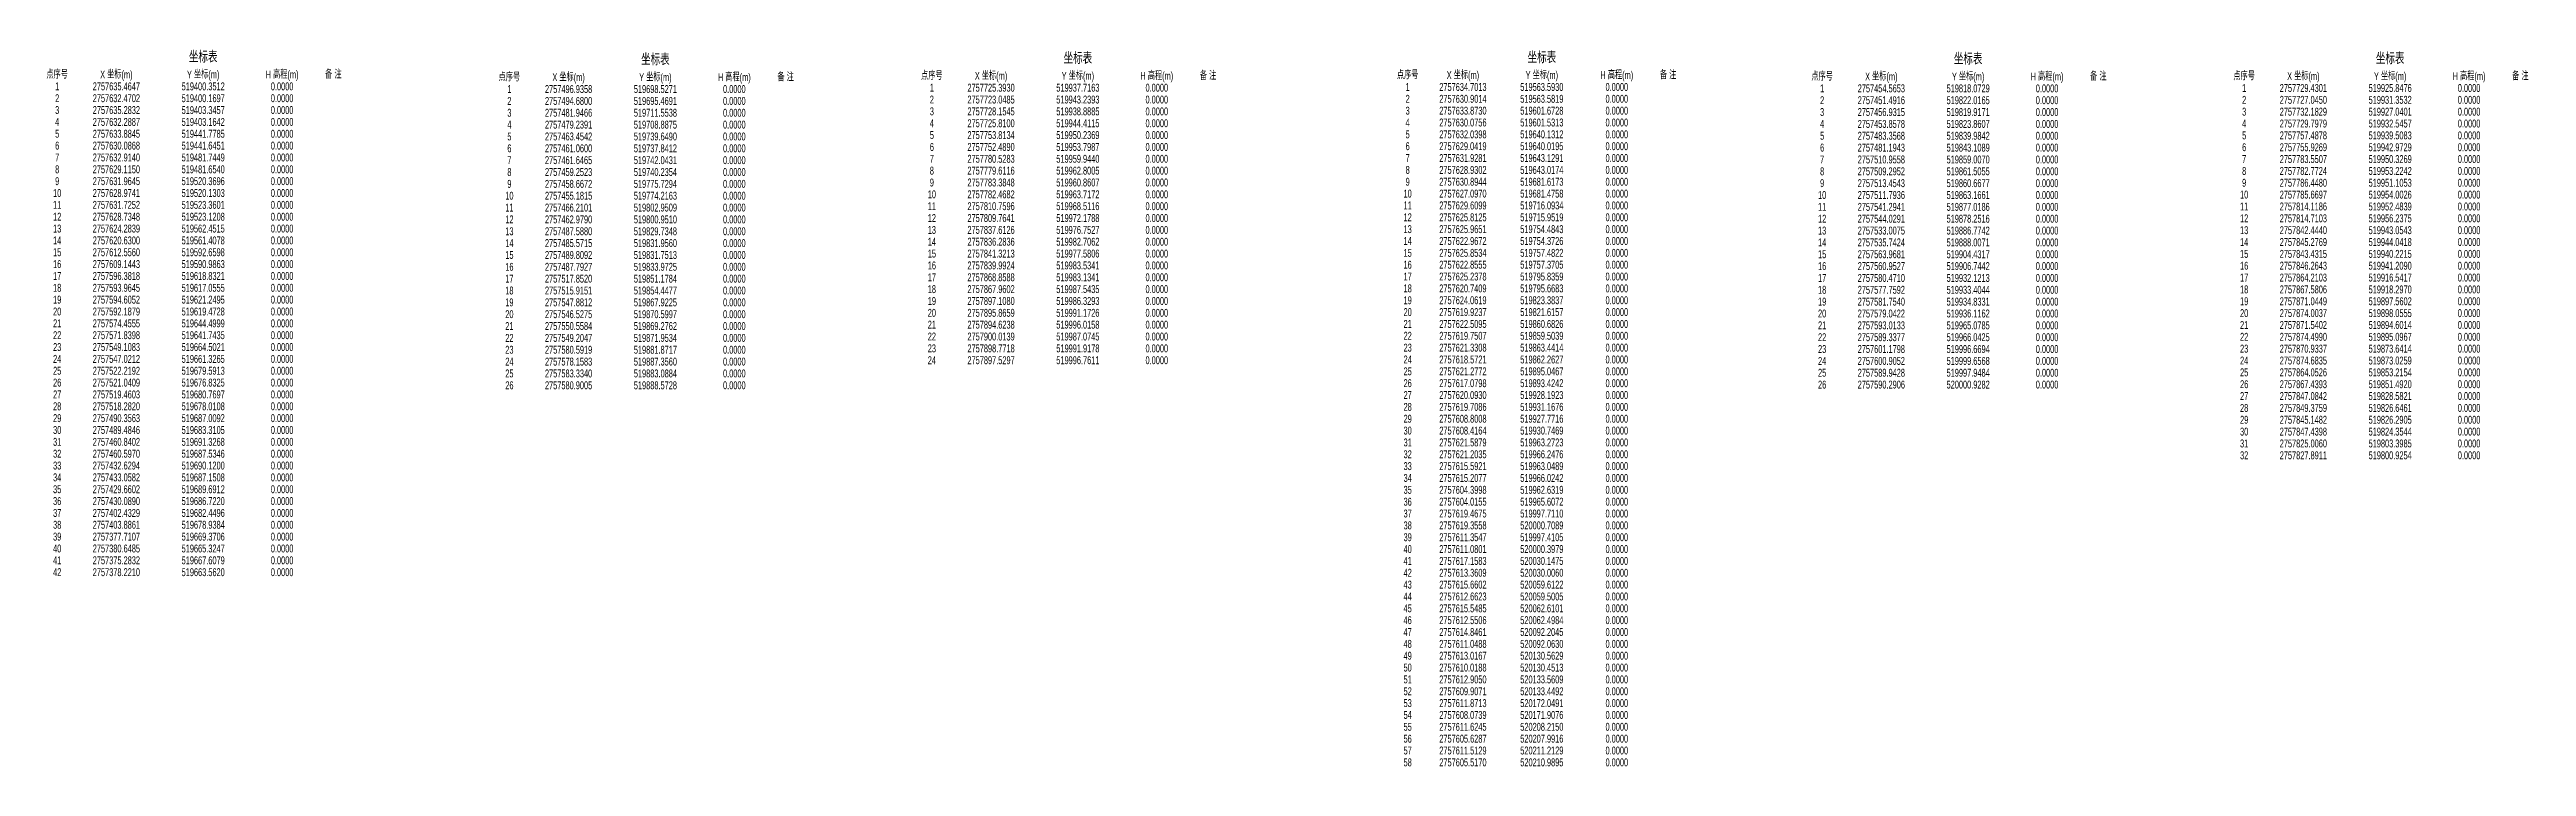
# Model space of a CAD drawing. Extents: x 0 to 558779, y 0 to 2762081.
# Drawn here: x 522115 to 522899, y 2756998 to 2757225 of the extents above; entities that cross this region are included whole.
import ezdxf
from ezdxf.enums import TextEntityAlignment as Align

# ---------------------------------------------------------------- set-up
doc = ezdxf.new("R2010")
doc.units = 0
doc.header["$LTSCALE"] = 20
doc.layers.add('坐标标注', color=6, linetype='Continuous', plot=False)
doc.styles.get("Standard").update_dxf_attribs({"font": 'fsdb_e.shx', "width": 0.7, "bigfont": 'hzdx.shx'})

msp = doc.modelspace()

# ---------------------------------------------------------------- texts
at = {"layer": '坐标标注', "color": 6, "width": 0.7}
for p in [(522163.553, 2757222.364), (522306.798, 2757221.509), (522440.623, 2757221.942), (522587.59, 2757222.176), (522722.63, 2757221.73), (522856.311, 2757221.851)]:
    msp.add_text('坐标表', height=3.75, dxfattribs=at).set_placement(p, align=Align.MIDDLE_CENTER)
at = {"layer": '坐标标注', "color": 1, "width": 0.7}
for s, p in [('点序号', (522117.303, 2757216.739)), ('X 坐标(m)', (522136.053, 2757216.739)), ('Y 坐标(m)', (522163.553, 2757216.739)), ('H 高程(m)', (522188.553, 2757216.739)), ('备 注', (522204.803, 2757216.739)), ('点序号', (522260.548, 2757215.884)), ('X 坐标(m)', (522279.298, 2757215.884)), ('Y 坐标(m)', (522306.798, 2757215.884)), ('H 高程(m)', (522331.798, 2757215.884)), ('备 注', (522348.048, 2757215.884)), ('点序号', (522394.373, 2757216.317)), ('X 坐标(m)', (522413.123, 2757216.317)), ('Y 坐标(m)', (522440.623, 2757216.317)), ('H 高程(m)', (522465.623, 2757216.317)), ('备 注', (522481.873, 2757216.317)), ('点序号', (522545.09, 2757216.551)), ('X 坐标(m)', (522562.59, 2757216.551)), ('Y 坐标(m)', (522587.59, 2757216.551)), ('H 高程(m)', (522611.34, 2757216.551)), ('备 注', (522627.59, 2757216.551)), ('点序号', (522676.38, 2757216.105)), ('X 坐标(m)', (522695.13, 2757216.105)), ('Y 坐标(m)', (522722.63, 2757216.105)), ('H 高程(m)', (522747.63, 2757216.105)), ('备 注', (522763.88, 2757216.105)), ('点序号', (522810.061, 2757216.226)), ('X 坐标(m)', (522828.811, 2757216.226)), ('Y 坐标(m)', (522856.311, 2757216.226)), ('H 高程(m)', (522881.311, 2757216.226)), ('备 注', (522897.561, 2757216.226))]:
    msp.add_text(s, height=2.5, dxfattribs=at).set_placement(p, align=Align.MIDDLE_CENTER)
at = {"layer": '坐标标注', "color": 2, "width": 0.7}
for s, p in [('2', (522117.303, 2757209.239)), ('1', (522117.303, 2757212.989)), ('2757635.4647', (522136.053, 2757212.989)), ('2757632.4702', (522136.053, 2757209.239)), ('519400.3512', (522163.553, 2757212.989)), ('519400.1697', (522163.553, 2757209.239)), ('0.0000', (522188.553, 2757212.989)), ('0.0000', (522188.553, 2757209.239)), ('2', (522260.548, 2757208.384)), ('1', (522260.548, 2757212.134)), ('2757496.9358', (522279.298, 2757212.134)), ('2757494.6800', (522279.298, 2757208.384)), ('519698.5271', (522306.798, 2757212.134)), ('519695.4691', (522306.798, 2757208.384)), ('0.0000', (522331.798, 2757212.134)), ('0.0000', (522331.798, 2757208.384)), ('2', (522394.373, 2757208.817)), ('1', (522394.373, 2757212.567)), ('2757725.3930', (522413.123, 2757212.567)), ('2757723.0485', (522413.123, 2757208.817)), ('519937.7163', (522440.623, 2757212.567)), ('519943.2393', (522440.623, 2757208.817)), ('0.0000', (522465.623, 2757212.567)), ('0.0000', (522465.623, 2757208.817)), ('2', (522545.09, 2757209.051)), ('1', (522545.09, 2757212.801)), ('2757634.7013', (522562.59, 2757212.801)), ('2757630.9014', (522562.59, 2757209.051)), ('519563.5930', (522587.59, 2757212.801)), ('519563.5819', (522587.59, 2757209.051)), ('0.0000', (522611.34, 2757212.801)), ('0.0000', (522611.34, 2757209.051)), ('2', (522676.38, 2757208.605)), ('1', (522676.38, 2757212.355)), ('2757454.5653', (522695.13, 2757212.355)), ('2757451.4916', (522695.13, 2757208.605)), ('519818.0729', (522722.63, 2757212.355)), ('519822.0165', (522722.63, 2757208.605)), ('0.0000', (522747.63, 2757212.355)), ('0.0000', (522747.63, 2757208.605)), ('2', (522810.061, 2757208.726)), ('1', (522810.061, 2757212.476)), ('2757729.4301', (522828.811, 2757212.476)), ('2757727.0450', (522828.811, 2757208.726)), ('519925.8476', (522856.311, 2757212.476)), ('519931.3532', (522856.311, 2757208.726)), ('0.0000', (522881.311, 2757212.476)), ('0.0000', (522881.311, 2757208.726)), ('4', (522117.303, 2757201.739)), ('3', (522117.303, 2757205.489)), ('2757635.2832', (522136.053, 2757205.489)), ('2757632.2887', (522136.053, 2757201.739)), ('519403.3457', (522163.553, 2757205.489)), ('519403.1642', (522163.553, 2757201.739)), ('0.0000', (522188.553, 2757205.489)), ('0.0000', (522188.553, 2757201.739)), ('4', (522260.548, 2757200.884)), ('3', (522260.548, 2757204.634)), ('2757481.9466', (522279.298, 2757204.634)), ('2757479.2391', (522279.298, 2757200.884)), ('519711.5538', (522306.798, 2757204.634)), ('519708.8875', (522306.798, 2757200.884)), ('0.0000', (522331.798, 2757204.634)), ('0.0000', (522331.798, 2757200.884)), ('4', (522394.373, 2757201.317)), ('3', (522394.373, 2757205.067)), ('2757728.1545', (522413.123, 2757205.067)), ('2757725.8100', (522413.123, 2757201.317)), ('519938.8885', (522440.623, 2757205.067)), ('519944.4115', (522440.623, 2757201.317)), ('0.0000', (522465.623, 2757205.067)), ('0.0000', (522465.623, 2757201.317)), ('4', (522545.09, 2757201.551)), ('3', (522545.09, 2757205.301)), ('2757633.8730', (522562.59, 2757205.301)), ('2757630.0756', (522562.59, 2757201.551)), ('519601.6728', (522587.59, 2757205.301)), ('519601.5313', (522587.59, 2757201.551)), ('0.0000', (522611.34, 2757205.301)), ('0.0000', (522611.34, 2757201.551)), ('4', (522676.38, 2757201.105)), ('3', (522676.38, 2757204.855)), ('2757456.9315', (522695.13, 2757204.855)), ('2757453.8578', (522695.13, 2757201.105)), ('519819.9171', (522722.63, 2757204.855)), ('519823.8607', (522722.63, 2757201.105)), ('0.0000', (522747.63, 2757204.855)), ('0.0000', (522747.63, 2757201.105)), ('4', (522810.061, 2757201.226)), ('3', (522810.061, 2757204.976)), ('2757732.1829', (522828.811, 2757204.976)), ('2757729.7979', (522828.811, 2757201.226)), ('519927.0401', (522856.311, 2757204.976)), ('519932.5457', (522856.311, 2757201.226)), ('0.0000', (522881.311, 2757204.976)), ('0.0000', (522881.311, 2757201.226)), ('5', (522117.303, 2757197.989)), ('6', (522117.303, 2757194.239)), ('7', (522117.303, 2757190.489)), ('2757633.8845', (522136.053, 2757197.989)), ('2757630.0868', (522136.053, 2757194.239)), ('2757632.9140', (522136.053, 2757190.489)), ('519441.7785', (522163.553, 2757197.989)), ('519441.6451', (522163.553, 2757194.239)), ('519481.7449', (522163.553, 2757190.489)), ('0.0000', (522188.553, 2757197.989)), ('0.0000', (522188.553, 2757194.239)), ('0.0000', (522188.553, 2757190.489)), ('5', (522260.548, 2757197.134)), ('6', (522260.548, 2757193.384)), ('2757463.4542', (522279.298, 2757197.134)), ('2757461.0600', (522279.298, 2757193.384)), ('519739.6490', (522306.798, 2757197.134)), ('519737.8412', (522306.798, 2757193.384)), ('0.0000', (522331.798, 2757197.134)), ('0.0000', (522331.798, 2757193.384)), ('5', (522394.373, 2757197.567)), ('6', (522394.373, 2757193.817)), ('2757753.8134', (522413.123, 2757197.567)), ('2757752.4890', (522413.123, 2757193.817)), ('519950.2369', (522440.623, 2757197.567)), ('519953.7987', (522440.623, 2757193.817)), ('0.0000', (522465.623, 2757197.567)), ('0.0000', (522465.623, 2757193.817)), ('5', (522545.09, 2757197.801)), ('6', (522545.09, 2757194.051)), ('7', (522545.09, 2757190.301)), ('2757632.0398', (522562.59, 2757197.801)), ('2757629.0419', (522562.59, 2757194.051)), ('2757631.9281', (522562.59, 2757190.301)), ('519640.1312', (522587.59, 2757197.801)), ('519640.0195', (522587.59, 2757194.051)), ('519643.1291', (522587.59, 2757190.301)), ('0.0000', (522611.34, 2757197.801)), ('0.0000', (522611.34, 2757194.051)), ('0.0000', (522611.34, 2757190.301)), ('5', (522676.38, 2757197.355)), ('6', (522676.38, 2757193.605)), ('2757483.3568', (522695.13, 2757197.355)), ('2757481.1943', (522695.13, 2757193.605)), ('519839.9842', (522722.63, 2757197.355)), ('519843.1089', (522722.63, 2757193.605)), ('0.0000', (522747.63, 2757197.355)), ('0.0000', (522747.63, 2757193.605)), ('5', (522810.061, 2757197.476)), ('6', (522810.061, 2757193.726)), ('2757757.4878', (522828.811, 2757197.476)), ('2757755.9269', (522828.811, 2757193.726)), ('519939.5083', (522856.311, 2757197.476)), ('519942.9729', (522856.311, 2757193.726)), ('0.0000', (522881.311, 2757197.476)), ('0.0000', (522881.311, 2757193.726)), ('8', (522117.303, 2757186.739)), ('9', (522117.303, 2757182.989)), ('2757629.1150', (522136.053, 2757186.739)), ('2757631.9645', (522136.053, 2757182.989)), ('519481.6540', (522163.553, 2757186.739)), ('519520.3696', (522163.553, 2757182.989)), ('0.0000', (522188.553, 2757186.739)), ('0.0000', (522188.553, 2757182.989)), ('8', (522260.548, 2757185.884)), ('7', (522260.548, 2757189.634)), ('2757461.6465', (522279.298, 2757189.634)), ('2757459.2523', (522279.298, 2757185.884)), ('519742.0431', (522306.798, 2757189.634)), ('519740.2354', (522306.798, 2757185.884)), ('0.0000', (522331.798, 2757189.634)), ('0.0000', (522331.798, 2757185.884)), ('8', (522394.373, 2757186.317)), ('9', (522394.373, 2757182.567)), ('7', (522394.373, 2757190.067)), ('2757780.5283', (522413.123, 2757190.067)), ('2757779.6116', (522413.123, 2757186.317)), ('2757783.3848', (522413.123, 2757182.567)), ('519959.9440', (522440.623, 2757190.067)), ('519962.8005', (522440.623, 2757186.317)), ('519960.8607', (522440.623, 2757182.567)), ('0.0000', (522465.623, 2757190.067)), ('0.0000', (522465.623, 2757186.317)), ('0.0000', (522465.623, 2757182.567)), ('8', (522545.09, 2757186.551)), ('9', (522545.09, 2757182.801)), ('2757628.9302', (522562.59, 2757186.551)), ('2757630.8944', (522562.59, 2757182.801)), ('519643.0174', (522587.59, 2757186.551)), ('519681.6173', (522587.59, 2757182.801)), ('0.0000', (522611.34, 2757186.551)), ('0.0000', (522611.34, 2757182.801)), ('8', (522676.38, 2757186.105)), ('9', (522676.38, 2757182.355)), ('7', (522676.38, 2757189.855)), ('2757510.9558', (522695.13, 2757189.855)), ('2757509.2952', (522695.13, 2757186.105)), ('2757513.4543', (522695.13, 2757182.355)), ('519859.0070', (522722.63, 2757189.855)), ('519861.5055', (522722.63, 2757186.105)), ('519860.6677', (522722.63, 2757182.355)), ('0.0000', (522747.63, 2757189.855)), ('0.0000', (522747.63, 2757186.105)), ('0.0000', (522747.63, 2757182.355)), ('8', (522810.061, 2757186.226)), ('9', (522810.061, 2757182.476)), ('7', (522810.061, 2757189.976)), ('2757783.5507', (522828.811, 2757189.976)), ('2757782.7724', (522828.811, 2757186.226)), ('2757786.4480', (522828.811, 2757182.476)), ('519950.3269', (522856.311, 2757189.976)), ('519953.2242', (522856.311, 2757186.226)), ('519951.1053', (522856.311, 2757182.476)), ('0.0000', (522881.311, 2757189.976)), ('0.0000', (522881.311, 2757186.226)), ('0.0000', (522881.311, 2757182.476)), ('10', (522117.303, 2757179.239)), ('11', (522117.303, 2757175.489)), ('2757628.9741', (522136.053, 2757179.239)), ('2757631.7252', (522136.053, 2757175.489)), ('519520.1303', (522163.553, 2757179.239)), ('519523.3601', (522163.553, 2757175.489)), ('0.0000', (522188.553, 2757179.239)), ('0.0000', (522188.553, 2757175.489)), ('10', (522260.548, 2757178.384)), ('11', (522260.548, 2757174.634)), ('9', (522260.548, 2757182.134)), ('2757458.6672', (522279.298, 2757182.134)), ('2757455.1815', (522279.298, 2757178.384)), ('2757466.2101', (522279.298, 2757174.634)), ('519775.7294', (522306.798, 2757182.134)), ('519774.2163', (522306.798, 2757178.384)), ('519802.9509', (522306.798, 2757174.634)), ('0.0000', (522331.798, 2757182.134)), ('0.0000', (522331.798, 2757178.384)), ('0.0000', (522331.798, 2757174.634)), ('10', (522394.373, 2757178.817)), ('11', (522394.373, 2757175.067)), ('2757782.4682', (522413.123, 2757178.817)), ('2757810.7596', (522413.123, 2757175.067)), ('519963.7172', (522440.623, 2757178.817)), ('519968.5116', (522440.623, 2757175.067)), ('0.0000', (522465.623, 2757178.817)), ('0.0000', (522465.623, 2757175.067)), ('10', (522545.09, 2757179.051)), ('11', (522545.09, 2757175.301)), ('2757627.0970', (522562.59, 2757179.051)), ('2757629.6099', (522562.59, 2757175.301)), ('519681.4758', (522587.59, 2757179.051)), ('519716.0934', (522587.59, 2757175.301)), ('0.0000', (522611.34, 2757179.051)), ('0.0000', (522611.34, 2757175.301)), ('10', (522676.38, 2757178.605)), ('11', (522676.38, 2757174.855)), ('2757511.7936', (522695.13, 2757178.605)), ('2757541.2941', (522695.13, 2757174.855)), ('519863.1661', (522722.63, 2757178.605)), ('519877.0186', (522722.63, 2757174.855)), ('0.0000', (522747.63, 2757178.605)), ('0.0000', (522747.63, 2757174.855)), ('10', (522810.061, 2757178.726)), ('11', (522810.061, 2757174.976)), ('2757785.6697', (522828.811, 2757178.726)), ('2757814.1186', (522828.811, 2757174.976)), ('519954.0026', (522856.311, 2757178.726)), ('519952.4839', (522856.311, 2757174.976)), ('0.0000', (522881.311, 2757178.726)), ('0.0000', (522881.311, 2757174.976)), ('12', (522117.303, 2757171.739)), ('13', (522117.303, 2757167.989)), ('2757628.7348', (522136.053, 2757171.739)), ('2757624.2839', (522136.053, 2757167.989)), ('519523.1208', (522163.553, 2757171.739)), ('519562.4515', (522163.553, 2757167.989)), ('0.0000', (522188.553, 2757171.739)), ('0.0000', (522188.553, 2757167.989)), ('12', (522260.548, 2757170.884)), ('13', (522260.548, 2757167.134)), ('2757462.9790', (522279.298, 2757170.884)), ('2757487.5880', (522279.298, 2757167.134)), ('519800.9510', (522306.798, 2757170.884)), ('519829.7348', (522306.798, 2757167.134)), ('0.0000', (522331.798, 2757170.884)), ('0.0000', (522331.798, 2757167.134)), ('12', (522394.373, 2757171.317)), ('13', (522394.373, 2757167.567)), ('2757809.7641', (522413.123, 2757171.317)), ('2757837.6126', (522413.123, 2757167.567)), ('519972.1788', (522440.623, 2757171.317)), ('519976.7527', (522440.623, 2757167.567)), ('0.0000', (522465.623, 2757171.317)), ('0.0000', (522465.623, 2757167.567)), ('12', (522545.09, 2757171.551)), ('13', (522545.09, 2757167.801)), ('2757625.8125', (522562.59, 2757171.551)), ('2757625.9651', (522562.59, 2757167.801)), ('519715.9519', (522587.59, 2757171.551)), ('519754.4843', (522587.59, 2757167.801)), ('0.0000', (522611.34, 2757171.551)), ('0.0000', (522611.34, 2757167.801)), ('12', (522676.38, 2757171.105)), ('13', (522676.38, 2757167.355)), ('2757544.0291', (522695.13, 2757171.105)), ('2757533.0075', (522695.13, 2757167.355)), ('519878.2516', (522722.63, 2757171.105)), ('519886.7742', (522722.63, 2757167.355)), ('0.0000', (522747.63, 2757171.105)), ('0.0000', (522747.63, 2757167.355)), ('12', (522810.061, 2757171.226)), ('13', (522810.061, 2757167.476)), ('2757814.7103', (522828.811, 2757171.226)), ('2757842.4440', (522828.811, 2757167.476)), ('519956.2375', (522856.311, 2757171.226)), ('519943.0543', (522856.311, 2757167.476)), ('0.0000', (522881.311, 2757171.226)), ('0.0000', (522881.311, 2757167.476)), ('14', (522117.303, 2757164.239)), ('15', (522117.303, 2757160.489)), ('2757620.6300', (522136.053, 2757164.239)), ('2757612.5560', (522136.053, 2757160.489)), ('519561.4078', (522163.553, 2757164.239)), ('519592.6598', (522163.553, 2757160.489)), ('0.0000', (522188.553, 2757164.239)), ('0.0000', (522188.553, 2757160.489)), ('14', (522260.548, 2757163.384)), ('15', (522260.548, 2757159.634)), ('2757485.5715', (522279.298, 2757163.384)), ('2757489.8092', (522279.298, 2757159.634)), ('519831.9560', (522306.798, 2757163.384)), ('519831.7513', (522306.798, 2757159.634)), ('0.0000', (522331.798, 2757163.384)), ('0.0000', (522331.798, 2757159.634)), ('14', (522394.373, 2757163.817)), ('15', (522394.373, 2757160.067)), ('2757836.2836', (522413.123, 2757163.817)), ('2757841.3213', (522413.123, 2757160.067)), ('519982.7062', (522440.623, 2757163.817)), ('519977.5806', (522440.623, 2757160.067)), ('0.0000', (522465.623, 2757163.817)), ('0.0000', (522465.623, 2757160.067)), ('14', (522545.09, 2757164.051)), ('15', (522545.09, 2757160.301)), ('2757622.9672', (522562.59, 2757164.051)), ('2757625.8534', (522562.59, 2757160.301)), ('519754.3726', (522587.59, 2757164.051)), ('519757.4822', (522587.59, 2757160.301)), ('0.0000', (522611.34, 2757164.051)), ('0.0000', (522611.34, 2757160.301)), ('14', (522676.38, 2757163.605)), ('15', (522676.38, 2757159.855)), ('2757535.7424', (522695.13, 2757163.605)), ('2757563.9681', (522695.13, 2757159.855)), ('519888.0071', (522722.63, 2757163.605)), ('519904.4317', (522722.63, 2757159.855)), ('0.0000', (522747.63, 2757163.605)), ('0.0000', (522747.63, 2757159.855)), ('14', (522810.061, 2757163.726)), ('15', (522810.061, 2757159.976)), ('2757845.2769', (522828.811, 2757163.726)), ('2757843.4315', (522828.811, 2757159.976)), ('519944.0418', (522856.311, 2757163.726)), ('519940.2215', (522856.311, 2757159.976)), ('0.0000', (522881.311, 2757163.726)), ('0.0000', (522881.311, 2757159.976)), ('16', (522117.303, 2757156.739)), ('17', (522117.303, 2757152.989)), ('2757609.1443', (522136.053, 2757156.739)), ('2757596.3818', (522136.053, 2757152.989)), ('519590.9863', (522163.553, 2757156.739)), ('519618.8321', (522163.553, 2757152.989)), ('0.0000', (522188.553, 2757156.739)), ('0.0000', (522188.553, 2757152.989)), ('16', (522260.548, 2757155.884)), ('17', (522260.548, 2757152.134)), ('2757487.7927', (522279.298, 2757155.884)), ('2757517.8520', (522279.298, 2757152.134)), ('519833.9725', (522306.798, 2757155.884)), ('519851.1784', (522306.798, 2757152.134)), ('0.0000', (522331.798, 2757155.884)), ('0.0000', (522331.798, 2757152.134)), ('16', (522394.373, 2757156.317)), ('17', (522394.373, 2757152.567)), ('2757839.9924', (522413.123, 2757156.317)), ('2757868.8588', (522413.123, 2757152.567)), ('519983.5341', (522440.623, 2757156.317)), ('519983.1341', (522440.623, 2757152.567)), ('0.0000', (522465.623, 2757156.317)), ('0.0000', (522465.623, 2757152.567)), ('16', (522545.09, 2757156.551)), ('17', (522545.09, 2757152.801)), ('2757622.8555', (522562.59, 2757156.551)), ('2757625.2378', (522562.59, 2757152.801)), ('519757.3705', (522587.59, 2757156.551)), ('519795.8359', (522587.59, 2757152.801)), ('0.0000', (522611.34, 2757156.551)), ('0.0000', (522611.34, 2757152.801)), ('16', (522676.38, 2757156.105)), ('17', (522676.38, 2757152.355)), ('2757560.9527', (522695.13, 2757156.105)), ('2757580.4710', (522695.13, 2757152.355)), ('519906.7442', (522722.63, 2757156.105)), ('519932.1213', (522722.63, 2757152.355)), ('0.0000', (522747.63, 2757156.105)), ('0.0000', (522747.63, 2757152.355)), ('16', (522810.061, 2757156.226)), ('17', (522810.061, 2757152.476)), ('2757846.2643', (522828.811, 2757156.226)), ('2757864.2103', (522828.811, 2757152.476)), ('519941.2090', (522856.311, 2757156.226)), ('519916.5417', (522856.311, 2757152.476)), ('0.0000', (522881.311, 2757156.226)), ('0.0000', (522881.311, 2757152.476)), ('18', (522117.303, 2757149.239)), ('19', (522117.303, 2757145.489)), ('2757593.9645', (522136.053, 2757149.239)), ('2757594.6052', (522136.053, 2757145.489)), ('519617.0555', (522163.553, 2757149.239)), ('519621.2495', (522163.553, 2757145.489)), ('0.0000', (522188.553, 2757149.239)), ('0.0000', (522188.553, 2757145.489)), ('18', (522260.548, 2757148.384)), ('19', (522260.548, 2757144.634)), ('2757515.9151', (522279.298, 2757148.384)), ('2757547.8812', (522279.298, 2757144.634)), ('519854.4477', (522306.798, 2757148.384)), ('519867.9225', (522306.798, 2757144.634)), ('0.0000', (522331.798, 2757148.384)), ('0.0000', (522331.798, 2757144.634)), ('18', (522394.373, 2757148.817)), ('19', (522394.373, 2757145.067)), ('2757867.9602', (522413.123, 2757148.817)), ('2757897.1080', (522413.123, 2757145.067)), ('519987.5435', (522440.623, 2757148.817)), ('519986.3293', (522440.623, 2757145.067)), ('0.0000', (522465.623, 2757148.817)), ('0.0000', (522465.623, 2757145.067)), ('18', (522545.09, 2757149.051)), ('19', (522545.09, 2757145.301)), ('2757620.7409', (522562.59, 2757149.051)), ('2757624.0619', (522562.59, 2757145.301)), ('519795.6683', (522587.59, 2757149.051)), ('519823.3837', (522587.59, 2757145.301)), ('0.0000', (522611.34, 2757149.051)), ('0.0000', (522611.34, 2757145.301)), ('18', (522676.38, 2757148.605)), ('19', (522676.38, 2757144.855)), ('2757577.7592', (522695.13, 2757148.605)), ('2757581.7540', (522695.13, 2757144.855)), ('519933.4044', (522722.63, 2757148.605)), ('519934.8331', (522722.63, 2757144.855)), ('0.0000', (522747.63, 2757148.605)), ('0.0000', (522747.63, 2757144.855)), ('18', (522810.061, 2757148.726)), ('19', (522810.061, 2757144.976)), ('2757867.5806', (522828.811, 2757148.726)), ('2757871.0449', (522828.811, 2757144.976)), ('519918.2970', (522856.311, 2757148.726)), ('519897.5602', (522856.311, 2757144.976)), ('0.0000', (522881.311, 2757148.726)), ('0.0000', (522881.311, 2757144.976)), ('20', (522117.303, 2757141.739)), ('21', (522117.303, 2757137.989)), ('2757592.1879', (522136.053, 2757141.739)), ('2757574.4555', (522136.053, 2757137.989)), ('519619.4728', (522163.553, 2757141.739)), ('519644.4999', (522163.553, 2757137.989)), ('0.0000', (522188.553, 2757141.739)), ('0.0000', (522188.553, 2757137.989)), ('20', (522260.548, 2757140.884)), ('21', (522260.548, 2757137.134)), ('2757546.5275', (522279.298, 2757140.884)), ('2757550.5584', (522279.298, 2757137.134)), ('519870.5997', (522306.798, 2757140.884)), ('519869.2762', (522306.798, 2757137.134)), ('0.0000', (522331.798, 2757140.884)), ('0.0000', (522331.798, 2757137.134)), ('20', (522394.373, 2757141.317)), ('21', (522394.373, 2757137.567)), ('2757895.8659', (522413.123, 2757141.317)), ('2757894.6238', (522413.123, 2757137.567)), ('519991.1726', (522440.623, 2757141.317)), ('519996.0158', (522440.623, 2757137.567)), ('0.0000', (522465.623, 2757141.317)), ('0.0000', (522465.623, 2757137.567)), ('20', (522545.09, 2757141.551)), ('21', (522545.09, 2757137.801)), ('2757619.9237', (522562.59, 2757141.551)), ('2757622.5095', (522562.59, 2757137.801)), ('519821.6157', (522587.59, 2757141.551)), ('519860.6826', (522587.59, 2757137.801)), ('0.0000', (522611.34, 2757141.551)), ('0.0000', (522611.34, 2757137.801)), ('20', (522676.38, 2757141.105)), ('21', (522676.38, 2757137.355)), ('2757579.0422', (522695.13, 2757141.105)), ('2757593.0133', (522695.13, 2757137.355)), ('519936.1162', (522722.63, 2757141.105)), ('519965.0785', (522722.63, 2757137.355)), ('0.0000', (522747.63, 2757141.105)), ('0.0000', (522747.63, 2757137.355)), ('20', (522810.061, 2757141.226)), ('21', (522810.061, 2757137.476)), ('2757874.0037', (522828.811, 2757141.226)), ('2757871.5402', (522828.811, 2757137.476)), ('519898.0555', (522856.311, 2757141.226)), ('519894.6014', (522856.311, 2757137.476)), ('0.0000', (522881.311, 2757141.226)), ('0.0000', (522881.311, 2757137.476)), ('22', (522117.303, 2757134.239)), ('23', (522117.303, 2757130.489)), ('2757571.8398', (522136.053, 2757134.239)), ('2757549.1083', (522136.053, 2757130.489)), ('519641.7435', (522163.553, 2757134.239)), ('519664.5021', (522163.553, 2757130.489)), ('0.0000', (522188.553, 2757134.239)), ('0.0000', (522188.553, 2757130.489)), ('22', (522260.548, 2757133.384)), ('23', (522260.548, 2757129.634)), ('2757549.2047', (522279.298, 2757133.384)), ('2757580.5919', (522279.298, 2757129.634)), ('519871.9534', (522306.798, 2757133.384)), ('519881.8717', (522306.798, 2757129.634)), ('0.0000', (522331.798, 2757133.384)), ('0.0000', (522331.798, 2757129.634)), ('22', (522394.373, 2757133.817)), ('23', (522394.373, 2757130.067)), ('2757900.0139', (522413.123, 2757133.817)), ('2757898.7718', (522413.123, 2757130.067)), ('519987.0745', (522440.623, 2757133.817)), ('519991.9178', (522440.623, 2757130.067)), ('0.0000', (522465.623, 2757133.817)), ('0.0000', (522465.623, 2757130.067)), ('22', (522545.09, 2757134.051)), ('23', (522545.09, 2757130.301)), ('2757619.7507', (522562.59, 2757134.051)), ('2757621.3308', (522562.59, 2757130.301)), ('519859.5039', (522587.59, 2757134.051)), ('519863.4414', (522587.59, 2757130.301)), ('0.0000', (522611.34, 2757134.051)), ('0.0000', (522611.34, 2757130.301)), ('22', (522676.38, 2757133.605)), ('23', (522676.38, 2757129.855)), ('2757589.3377', (522695.13, 2757133.605)), ('2757601.1798', (522695.13, 2757129.855)), ('519966.0425', (522722.63, 2757133.605)), ('519996.6694', (522722.63, 2757129.855)), ('0.0000', (522747.63, 2757133.605)), ('0.0000', (522747.63, 2757129.855)), ('22', (522810.061, 2757133.726)), ('23', (522810.061, 2757129.976)), ('2757874.4990', (522828.811, 2757133.726)), ('2757870.9337', (522828.811, 2757129.976)), ('519895.0967', (522856.311, 2757133.726)), ('519873.6414', (522856.311, 2757129.976)), ('0.0000', (522881.311, 2757133.726)), ('0.0000', (522881.311, 2757129.976)), ('24', (522117.303, 2757126.739)), ('25', (522117.303, 2757122.989)), ('2757547.0212', (522136.053, 2757126.739)), ('2757522.2192', (522136.053, 2757122.989)), ('519661.3265', (522163.553, 2757126.739)), ('519679.5913', (522163.553, 2757122.989)), ('0.0000', (522188.553, 2757126.739)), ('0.0000', (522188.553, 2757122.989)), ('24', (522260.548, 2757125.884)), ('25', (522260.548, 2757122.134)), ('2757578.1583', (522279.298, 2757125.884)), ('2757583.3340', (522279.298, 2757122.134)), ('519887.3560', (522306.798, 2757125.884)), ('519883.0884', (522306.798, 2757122.134)), ('0.0000', (522331.798, 2757125.884)), ('0.0000', (522331.798, 2757122.134)), ('24', (522394.373, 2757126.317)), ('2757897.5297', (522413.123, 2757126.317)), ('519996.7611', (522440.623, 2757126.317)), ('0.0000', (522465.623, 2757126.317)), ('24', (522545.09, 2757126.551)), ('25', (522545.09, 2757122.801)), ('2757618.5721', (522562.59, 2757126.551)), ('2757621.2772', (522562.59, 2757122.801)), ('519862.2627', (522587.59, 2757126.551)), ('519895.0467', (522587.59, 2757122.801)), ('0.0000', (522611.34, 2757126.551)), ('0.0000', (522611.34, 2757122.801)), ('24', (522676.38, 2757126.105)), ('25', (522676.38, 2757122.355)), ('2757600.9052', (522695.13, 2757126.105)), ('2757589.9428', (522695.13, 2757122.355)), ('519999.6568', (522722.63, 2757126.105)), ('519997.9484', (522722.63, 2757122.355)), ('0.0000', (522747.63, 2757126.105)), ('0.0000', (522747.63, 2757122.355)), ('24', (522810.061, 2757126.226)), ('25', (522810.061, 2757122.476)), ('2757874.6835', (522828.811, 2757126.226)), ('2757864.0526', (522828.811, 2757122.476)), ('519873.0259', (522856.311, 2757126.226)), ('519853.2154', (522856.311, 2757122.476)), ('0.0000', (522881.311, 2757126.226)), ('0.0000', (522881.311, 2757122.476)), ('26', (522117.303, 2757119.239)), ('27', (522117.303, 2757115.489)), ('28', (522117.303, 2757111.739)), ('2757521.0409', (522136.053, 2757119.239)), ('2757519.4603', (522136.053, 2757115.489)), ('2757518.2820', (522136.053, 2757111.739)), ('519676.8325', (522163.553, 2757119.239)), ('519680.7697', (522163.553, 2757115.489)), ('519678.0108', (522163.553, 2757111.739)), ('0.0000', (522188.553, 2757119.239)), ('0.0000', (522188.553, 2757115.489)), ('0.0000', (522188.553, 2757111.739)), ('26', (522260.548, 2757118.384)), ('2757580.9005', (522279.298, 2757118.384)), ('519888.5728', (522306.798, 2757118.384)), ('0.0000', (522331.798, 2757118.384)), ('26', (522545.09, 2757119.051)), ('27', (522545.09, 2757115.301)), ('2757617.0798', (522562.59, 2757119.051)), ('2757620.0930', (522562.59, 2757115.301)), ('519893.4242', (522587.59, 2757119.051)), ('519928.1923', (522587.59, 2757115.301)), ('0.0000', (522611.34, 2757119.051)), ('0.0000', (522611.34, 2757115.301)), ('26', (522676.38, 2757118.605)), ('2757590.2906', (522695.13, 2757118.605)), ('520000.9282', (522722.63, 2757118.605)), ('0.0000', (522747.63, 2757118.605)), ('26', (522810.061, 2757118.726)), ('27', (522810.061, 2757114.976)), ('2757867.4393', (522828.811, 2757118.726)), ('2757847.0842', (522828.811, 2757114.976)), ('519851.4920', (522856.311, 2757118.726)), ('519828.5821', (522856.311, 2757114.976)), ('0.0000', (522881.311, 2757118.726)), ('0.0000', (522881.311, 2757114.976)), ('30', (522117.303, 2757104.239)), ('29', (522117.303, 2757107.989)), ('2757490.3563', (522136.053, 2757107.989)), ('2757489.4846', (522136.053, 2757104.239)), ('519687.0092', (522163.553, 2757107.989)), ('519683.3105', (522163.553, 2757104.239)), ('0.0000', (522188.553, 2757107.989)), ('0.0000', (522188.553, 2757104.239)), ('30', (522545.09, 2757104.051)), ('28', (522545.09, 2757111.551)), ('29', (522545.09, 2757107.801)), ('2757619.7086', (522562.59, 2757111.551)), ('2757608.8008', (522562.59, 2757107.801)), ('2757608.4164', (522562.59, 2757104.051)), ('519931.1676', (522587.59, 2757111.551)), ('519927.7716', (522587.59, 2757107.801)), ('519930.7469', (522587.59, 2757104.051)), ('0.0000', (522611.34, 2757111.551)), ('0.0000', (522611.34, 2757107.801)), ('0.0000', (522611.34, 2757104.051)), ('28', (522810.061, 2757111.226)), ('29', (522810.061, 2757107.476)), ('2757849.3759', (522828.811, 2757111.226)), ('2757845.1482', (522828.811, 2757107.476)), ('519826.6461', (522856.311, 2757111.226)), ('519826.2905', (522856.311, 2757107.476)), ('0.0000', (522881.311, 2757111.226)), ('0.0000', (522881.311, 2757107.476)), ('31', (522117.303, 2757100.489)), ('32', (522117.303, 2757096.739)), ('2757460.8402', (522136.053, 2757100.489)), ('2757460.5970', (522136.053, 2757096.739)), ('519691.3268', (522163.553, 2757100.489)), ('519687.5346', (522163.553, 2757096.739)), ('0.0000', (522188.553, 2757100.489)), ('0.0000', (522188.553, 2757096.739)), ('31', (522545.09, 2757100.301)), ('32', (522545.09, 2757096.551)), ('2757621.5879', (522562.59, 2757100.301)), ('2757621.2035', (522562.59, 2757096.551)), ('519963.2723', (522587.59, 2757100.301)), ('519966.2476', (522587.59, 2757096.551)), ('0.0000', (522611.34, 2757100.301)), ('0.0000', (522611.34, 2757096.551)), ('30', (522810.061, 2757103.726)), ('31', (522810.061, 2757099.976)), ('32', (522810.061, 2757096.226)), ('2757847.4398', (522828.811, 2757103.726)), ('2757825.0060', (522828.811, 2757099.976)), ('2757827.8911', (522828.811, 2757096.226)), ('519824.3544', (522856.311, 2757103.726)), ('519803.3985', (522856.311, 2757099.976)), ('519800.9254', (522856.311, 2757096.226)), ('0.0000', (522881.311, 2757103.726)), ('0.0000', (522881.311, 2757099.976)), ('0.0000', (522881.311, 2757096.226)), ('33', (522117.303, 2757092.989)), ('34', (522117.303, 2757089.239)), ('2757432.6294', (522136.053, 2757092.989)), ('2757433.0582', (522136.053, 2757089.239)), ('519690.1200', (522163.553, 2757092.989)), ('519687.1508', (522163.553, 2757089.239)), ('0.0000', (522188.553, 2757092.989)), ('0.0000', (522188.553, 2757089.239)), ('33', (522545.09, 2757092.801)), ('34', (522545.09, 2757089.051)), ('2757615.5921', (522562.59, 2757092.801)), ('2757615.2077', (522562.59, 2757089.051)), ('519963.0489', (522587.59, 2757092.801)), ('519966.0242', (522587.59, 2757089.051)), ('0.0000', (522611.34, 2757092.801)), ('0.0000', (522611.34, 2757089.051)), ('35', (522117.303, 2757085.489)), ('36', (522117.303, 2757081.739)), ('2757429.6602', (522136.053, 2757085.489)), ('2757430.0890', (522136.053, 2757081.739)), ('519689.6912', (522163.553, 2757085.489)), ('519686.7220', (522163.553, 2757081.739)), ('0.0000', (522188.553, 2757085.489)), ('0.0000', (522188.553, 2757081.739)), ('35', (522545.09, 2757085.301)), ('36', (522545.09, 2757081.551)), ('2757604.3998', (522562.59, 2757085.301)), ('2757604.0155', (522562.59, 2757081.551)), ('519962.6319', (522587.59, 2757085.301)), ('519965.6072', (522587.59, 2757081.551)), ('0.0000', (522611.34, 2757085.301)), ('0.0000', (522611.34, 2757081.551)), ('37', (522117.303, 2757077.989)), ('38', (522117.303, 2757074.239)), ('2757402.4329', (522136.053, 2757077.989)), ('2757403.8861', (522136.053, 2757074.239)), ('519682.4496', (522163.553, 2757077.989)), ('519678.9384', (522163.553, 2757074.239)), ('0.0000', (522188.553, 2757077.989)), ('0.0000', (522188.553, 2757074.239)), ('37', (522545.09, 2757077.801)), ('38', (522545.09, 2757074.051)), ('2757619.4675', (522562.59, 2757077.801)), ('2757619.3558', (522562.59, 2757074.051)), ('519997.7110', (522587.59, 2757077.801)), ('520000.7089', (522587.59, 2757074.051)), ('0.0000', (522611.34, 2757077.801)), ('0.0000', (522611.34, 2757074.051)), ('40', (522117.303, 2757066.739)), ('39', (522117.303, 2757070.489)), ('2757377.7107', (522136.053, 2757070.489)), ('2757380.6485', (522136.053, 2757066.739)), ('519669.3706', (522163.553, 2757070.489)), ('519665.3247', (522163.553, 2757066.739)), ('0.0000', (522188.553, 2757070.489)), ('0.0000', (522188.553, 2757066.739)), ('40', (522545.09, 2757066.551)), ('39', (522545.09, 2757070.301)), ('2757611.3547', (522562.59, 2757070.301)), ('2757611.0801', (522562.59, 2757066.551)), ('519997.4105', (522587.59, 2757070.301)), ('520000.3979', (522587.59, 2757066.551)), ('0.0000', (522611.34, 2757070.301)), ('0.0000', (522611.34, 2757066.551)), ('41', (522117.303, 2757062.989)), ('42', (522117.303, 2757059.239)), ('2757375.2832', (522136.053, 2757062.989)), ('2757378.2210', (522136.053, 2757059.239)), ('519667.6079', (522163.553, 2757062.989)), ('519663.5620', (522163.553, 2757059.239)), ('0.0000', (522188.553, 2757062.989)), ('0.0000', (522188.553, 2757059.239)), ('41', (522545.09, 2757062.801)), ('42', (522545.09, 2757059.051)), ('2757617.1583', (522562.59, 2757062.801)), ('2757613.3609', (522562.59, 2757059.051)), ('520030.1475', (522587.59, 2757062.801)), ('520030.0060', (522587.59, 2757059.051)), ('0.0000', (522611.34, 2757062.801)), ('0.0000', (522611.34, 2757059.051)), ('43', (522545.09, 2757055.301)), ('44', (522545.09, 2757051.551)), ('2757615.6602', (522562.59, 2757055.301)), ('2757612.6623', (522562.59, 2757051.551)), ('520059.6122', (522587.59, 2757055.301)), ('520059.5005', (522587.59, 2757051.551)), ('0.0000', (522611.34, 2757055.301)), ('0.0000', (522611.34, 2757051.551)), ('45', (522545.09, 2757047.801)), ('46', (522545.09, 2757044.051)), ('2757615.5485', (522562.59, 2757047.801)), ('2757612.5506', (522562.59, 2757044.051)), ('520062.6101', (522587.59, 2757047.801)), ('520062.4984', (522587.59, 2757044.051)), ('0.0000', (522611.34, 2757047.801)), ('0.0000', (522611.34, 2757044.051)), ('47', (522545.09, 2757040.301)), ('48', (522545.09, 2757036.551)), ('2757614.8461', (522562.59, 2757040.301)), ('2757611.0488', (522562.59, 2757036.551)), ('520092.2045', (522587.59, 2757040.301)), ('520092.0630', (522587.59, 2757036.551)), ('0.0000', (522611.34, 2757040.301)), ('0.0000', (522611.34, 2757036.551)), ('49', (522545.09, 2757032.801)), ('50', (522545.09, 2757029.051)), ('2757613.0167', (522562.59, 2757032.801)), ('2757610.0188', (522562.59, 2757029.051)), ('520130.5629', (522587.59, 2757032.801)), ('520130.4513', (522587.59, 2757029.051)), ('0.0000', (522611.34, 2757032.801)), ('0.0000', (522611.34, 2757029.051)), ('51', (522545.09, 2757025.301)), ('52', (522545.09, 2757021.551)), ('53', (522545.09, 2757017.801)), ('2757612.9050', (522562.59, 2757025.301)), ('2757609.9071', (522562.59, 2757021.551)), ('2757611.8713', (522562.59, 2757017.801)), ('520133.5609', (522587.59, 2757025.301)), ('520133.4492', (522587.59, 2757021.551)), ('520172.0491', (522587.59, 2757017.801)), ('0.0000', (522611.34, 2757025.301)), ('0.0000', (522611.34, 2757021.551)), ('0.0000', (522611.34, 2757017.801)), ('54', (522545.09, 2757014.051)), ('55', (522545.09, 2757010.301)), ('2757608.0739', (522562.59, 2757014.051)), ('2757611.6245', (522562.59, 2757010.301)), ('520171.9076', (522587.59, 2757014.051)), ('520208.2150', (522587.59, 2757010.301)), ('0.0000', (522611.34, 2757014.051)), ('0.0000', (522611.34, 2757010.301)), ('56', (522545.09, 2757006.551)), ('57', (522545.09, 2757002.801)), ('2757605.6287', (522562.59, 2757006.551)), ('2757611.5129', (522562.59, 2757002.801)), ('520207.9916', (522587.59, 2757006.551)), ('520211.2129', (522587.59, 2757002.801)), ('0.0000', (522611.34, 2757006.551)), ('0.0000', (522611.34, 2757002.801)), ('58', (522545.09, 2756999.051)), ('2757605.5170', (522562.59, 2756999.051)), ('520210.9895', (522587.59, 2756999.051)), ('0.0000', (522611.34, 2756999.051))]:
    msp.add_text(s, height=2.5, dxfattribs=at).set_placement(p, align=Align.MIDDLE_CENTER)

doc.saveas('drawing.dxf')
